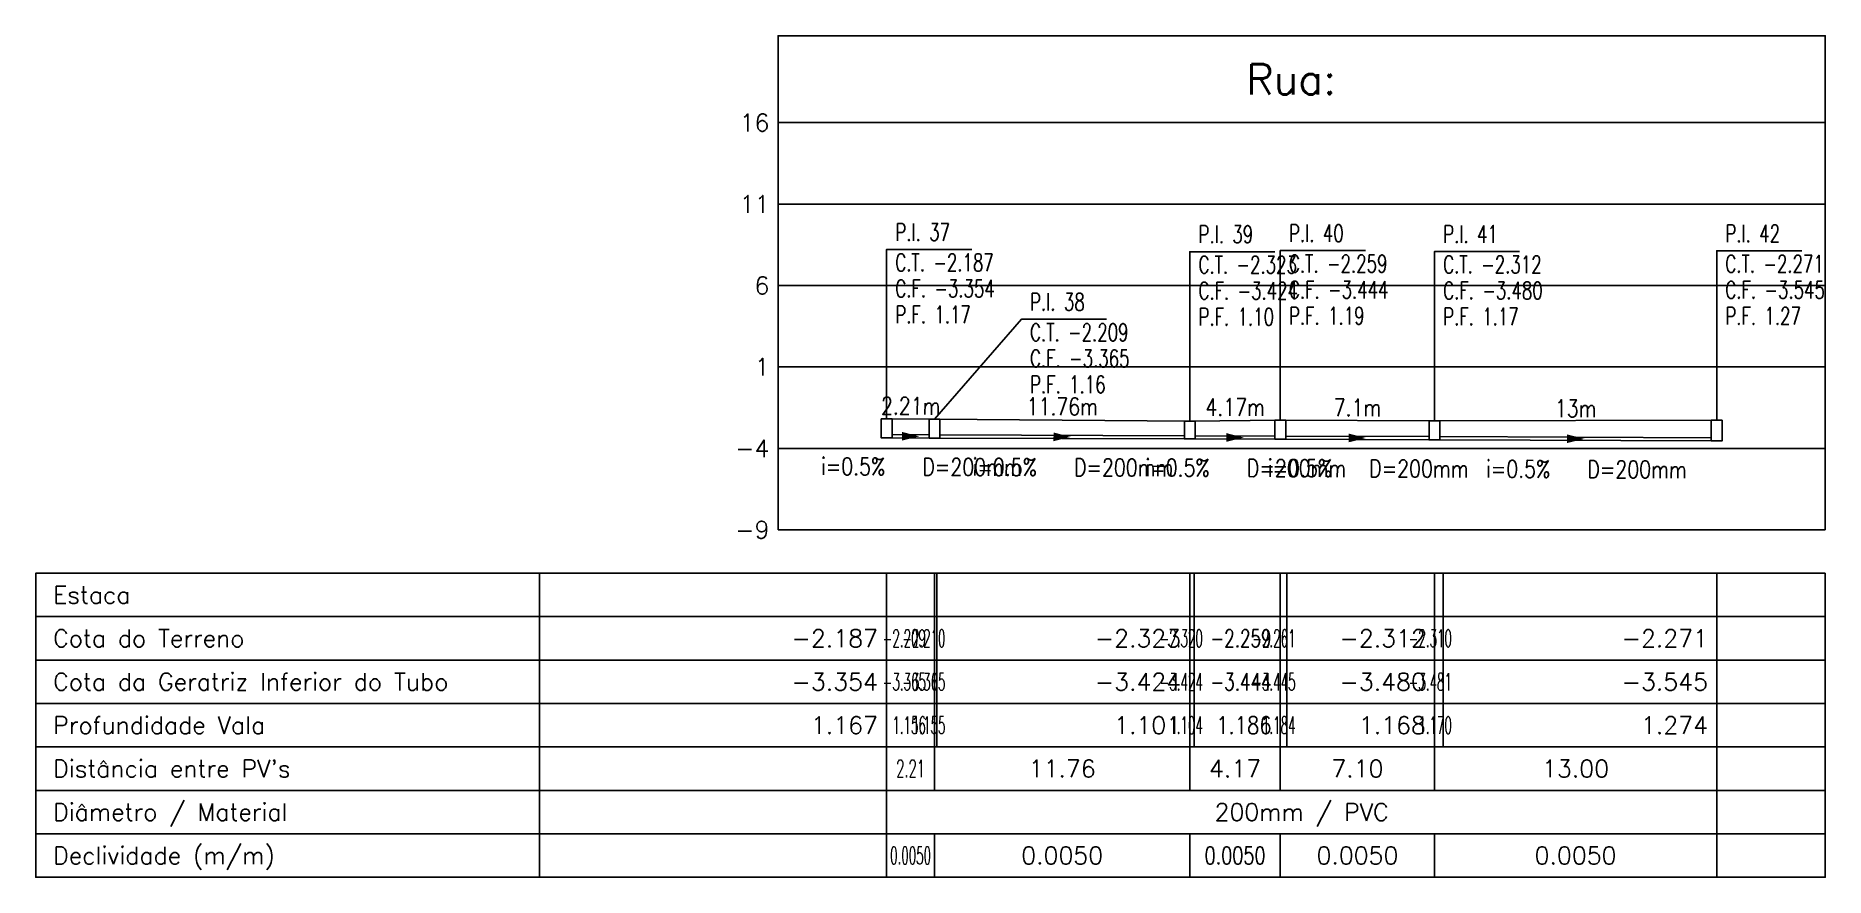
# Model space of a CAD drawing. Extents: x -6997814 to 14282083, y -16 to 289481930.
# Drawn here: x 363438.2 to 363520.6, y 7351929.6 to 7351968.4 of the extents above; entities that cross this region are included whole.
import ezdxf
from ezdxf.enums import TextEntityAlignment as Align

# ---------------------------------------------------------------- set-up
doc = ezdxf.new("R2010")
doc.units = 0
doc.header["$LTSCALE"] = 6.5
for name, color, linetype in [('PS_IND_COMPRIMENTO', 7, 'CONTINUOUS'), ('PS_IND_DIAMETRO', 7, 'CONTINUOUS'), ('PS_IND_FLUXO', 3, 'CONTINUOUS'), ('PS_IND_INCLINACAO', 7, 'CONTINUOUS'), ('PS_PERFIL_CAIXAS', 7, 'CONTINUOUS'), ('PS_PERFIL_COTA_LIN', 7, 'CONTINUOUS'), ('PS_PERFIL_COTA_TXT', 5, 'CONTINUOUS'), ('PS_PERFIL_GRADE', 8, 'CONTINUOUS'), ('PS_PERFIL_TERRENO', 3, 'CONTINUOUS'), ('PS_PERFIL_TITULOS', 5, 'CONTINUOUS'), ('PS_PERFIL_TUBO', 7, 'CONTINUOUS'), ('PS_PONTOS_IDENTIFICACAO_LIN', 7, 'CONTINUOUS'), ('PS_PONTOS_IDENTIFICACAO_TXT', 7, 'CONTINUOUS')]:
    doc.layers.add(name, color=color, linetype=linetype)
doc.styles.add('ROMANS', font='romans.shx')

msp = doc.modelspace()

# ---------------------------------------------------------------- texts
at = {"layer": 'PS_IND_COMPRIMENTO', "lineweight": -2, "style": 'ROMANS', "width": 0.8}
for s, rotation, p in [('2.21m', 359.7233032, (363478.49532, 7351951.3431)), ('11.76m', 359.7755878, (363485.47787, 7351951.31693)), ('4.17m', 359.7564527, (363493.44298, 7351951.28708)), ('7.1m', 359.7690264, (363499.07996, 7351951.26597)), ('13m', 359.7765492, (363509.13213, 7351951.22828))]:
    msp.add_text(s, height=0.8, rotation=rotation, dxfattribs=at).set_placement(p, align=Align.MIDDLE_CENTER)
at = {"layer": 'PS_IND_DIAMETRO', "lineweight": -2, "style": 'ROMANS', "width": 0.8}
for rotation, p in [(359.7233032, (363481.32176, 7351948.52942)), (359.7755878, (363488.30688, 7351948.50583)), (359.7564527, (363496.27105, 7351948.47503)), (359.7690264, (363501.90865, 7351948.45454)), (359.7765492, (363511.96119, 7351948.41722))]:
    msp.add_text('D=200mm', height=0.8, rotation=rotation, dxfattribs=at).set_placement(p, align=Align.MIDDLE_CENTER)
at = {"layer": 'PS_IND_INCLINACAO', "lineweight": -2, "style": 'ROMANS', "width": 0.8}
for rotation, p in [(359.7233032, (363475.84183, 7351948.55588)), (359.7755878, (363482.82692, 7351948.52729)), (359.7564527, (363490.7911, 7351948.49832)), (359.7690264, (363496.42869, 7351948.47663)), (359.7765492, (363506.48123, 7351948.4386))]:
    msp.add_text('i=0.5%', height=0.8, rotation=rotation, dxfattribs=at).set_placement(p, align=Align.MIDDLE_CENTER)
at = {"layer": 'PS_PERFIL_COTA_TXT', "lineweight": -2, "style": 'ROMANS'}
for s, p in [('Estaca', (363438.9844, 7351942.63759)), ('Cota do Terreno', (363438.9844, 7351940.63759)), ('Cota da Geratriz Inferior do Tubo', (363438.9844, 7351938.63759)), ('Profundidade Vala', (363438.9844, 7351936.63759)), ("Distância entre PV's", (363438.9844, 7351934.63759)), ('Diâmetro / Material', (363438.9844, 7351932.63759)), ('Declividade (m/m)', (363438.9844, 7351930.63759))]:
    msp.add_text(s, height=0.8, dxfattribs=at).set_placement(p, align=Align.MIDDLE_LEFT)
for s, p in [('-2.187', (363476.9844, 7351940.63759)), ('-2.323', (363490.95205, 7351940.63759)), ('-2.312', (363502.22662, 7351940.63759)), ('-2.271', (363515.22672, 7351940.63759)), ('-3.354', (363476.9844, 7351938.63759)), ('-3.424', (363490.95205, 7351938.63759)), ('-3.480', (363502.22662, 7351938.63759)), ('-3.545', (363515.22672, 7351938.63759)), ('1.167', (363476.9844, 7351936.63759)), ('1.101', (363490.95205, 7351936.63759)), ('1.168', (363502.22662, 7351936.63759)), ('1.274', (363515.22672, 7351936.63759))]:
    msp.add_text(s, height=0.8, dxfattribs=at).set_placement(p, align=Align.MIDDLE_RIGHT)
for s, width, p in [('-2.209', 0.5, (363479.19272, 7351940.63759)), ('-2.210', 0.5, (363480.09272, 7351940.63759)), ('-2.320', 0.5, (363491.95205, 7351940.63759)), ('-2.259', 0.708922, (363495.12201, 7351940.63759)), ('-2.261', 0.5, (363496.22201, 7351940.63759)), ('-2.310', 0.5, (363503.42662, 7351940.63759)), ('-3.365', 0.5, (363479.19272, 7351938.63759)), ('-3.365', 0.5, (363480.09272, 7351938.63759)), ('-3.424', 0.5, (363491.95205, 7351938.63759)), ('-3.444', 0.708922, (363495.12201, 7351938.63759)), ('-3.445', 0.5, (363496.22201, 7351938.63759)), ('-3.481', 0.5, (363503.42662, 7351938.63759)), ('1.156', 0.5, (363479.19272, 7351936.63759)), ('1.155', 0.5, (363480.09272, 7351936.63759)), ('1.104', 0.5, (363491.95205, 7351936.63759)), ('1.186', 0.827075, (363495.12201, 7351936.63759)), ('1.184', 0.5, (363496.22201, 7351936.63759)), ('1.170', 0.5, (363503.42662, 7351936.63759))]:
    msp.add_text(s, height=0.8, dxfattribs=dict(at, width=width)).set_placement(p, align=Align.MIDDLE_RIGHT)
for s, width, p in [('2.21', 0.55208, (363478.48856, 7351934.63759)), ('0.0050', 0.5, (363478.48856, 7351930.63759)), ('0.0050', 0.744636, (363493.43703, 7351930.63759))]:
    msp.add_text(s, height=0.8, dxfattribs=dict(at, width=width)).set_placement(p, align=Align.MIDDLE_CENTER)
for s, p in [('11.76', (363485.47238, 7351934.63759)), ('4.17', (363493.43703, 7351934.63759)), ('7.10', (363499.07432, 7351934.63759)), ('13.00', (363509.12667, 7351934.63759)), ('200mm / PVC', (363496.50556, 7351932.63759)), ('0.0050', (363485.47238, 7351930.63759)), ('0.0050', (363499.07432, 7351930.63759)), ('0.0050', (363509.12667, 7351930.63759))]:
    msp.add_text(s, height=0.8, dxfattribs=at).set_placement(p, align=Align.MIDDLE_CENTER)
at = {"layer": 'PS_PERFIL_TITULOS', "lineweight": -2, "style": 'ROMANS'}
msp.add_text('Rua: ', height=1.4, dxfattribs=at).set_placement((363496.50556, 7351966.38759), align=Align.MIDDLE_CENTER)
at = {"layer": 'PS_PONTOS_IDENTIFICACAO_TXT', "lineweight": -2, "style": 'ROMANS', "width": 0.7}
for s, p in [('P.I. 37', (363477.7844, 7351958.94742)), ('P.I. 39', (363491.75205, 7351958.84564)), ('P.I. 40', (363495.92201, 7351958.89349)), ('P.I. 41', (363503.02662, 7351958.85397)), ('P.I. 42', (363516.02672, 7351958.88464)), ('C.T. -2.187', (363477.7844, 7351957.54742)), ('C.T. -2.323', (363491.75205, 7351957.44564)), ('C.T. -2.259', (363495.92201, 7351957.49349)), ('C.T. -2.312', (363503.02662, 7351957.45397)), ('C.T. -2.271', (363516.02672, 7351957.48464)), ('C.F. -3.354', (363477.7844, 7351956.34742)), ('C.F. -3.424', (363491.75205, 7351956.24564)), ('C.F. -3.444', (363495.92201, 7351956.29349)), ('C.F. -3.480', (363503.02662, 7351956.25397)), ('C.F. -3.545', (363516.02672, 7351956.28464)), ('P.I. 38', (363483.99272, 7351955.73084)), ('P.F. 1.17', (363477.7844, 7351955.14742)), ('P.F. 1.10', (363491.75205, 7351955.04564)), ('P.F. 1.19', (363495.92201, 7351955.09349)), ('P.F. 1.17', (363503.02662, 7351955.05397)), ('P.F. 1.27', (363516.02672, 7351955.08464)), ('C.T. -2.209', (363483.99272, 7351954.33084)), ('C.F. -3.365', (363483.99272, 7351953.13084)), ('P.F. 1.16', (363483.99272, 7351951.93084))]:
    msp.add_text(s, height=0.8, dxfattribs=at).set_placement(p)

# ---------------------------------------------------------------- blocks, each defined once
blk = doc.blocks.new('*U500')
at = {"layer": 'PS_PERFIL_GRADE', "linetype": 'Continuous', "lineweight": -2}
for p, q in [((0, 0), (0, 18.75)), ((0, 18.75), (48.242, 18.75)), ((48.242, 0), (48.242, 18.75)), ((0, 15), (48.242, 15)), ((0, 11.25), (48.242, 11.25)), ((0, 7.5), (48.242, 7.5)), ((0, 3.75), (48.242, 3.75)), ((0, 0), (48.242, 0))]:
    blk.add_line(p, q, dxfattribs=at)
blk.add_lwpolyline([(0, 18.75), (0, 22.75), (48.242, 22.75), (48.242, 18.75)], dxfattribs=at)
at = {"layer": 'PS_PERFIL_GRADE', "lineweight": -2, "style": 'ROMANS'}
for s, p in [('16', (-0.4, 18.75)), ('11', (-0.4, 15)), ('6', (-0.4, 11.25)), ('1', (-0.4, 7.5)), ('-4', (-0.4, 3.75)), ('-9', (-0.4, 0))]:
    blk.add_text(s, height=0.8, dxfattribs=at).set_placement(p, align=Align.MIDDLE_RIGHT)

# ---------------------------------------------------------------- linework, layer by layer
at = {"layer": 'PS_IND_FLUXO', "lineweight": -2}
for points in [[(363478.08856, 7351949.94505, 0.4, 0, 0), (363478.88855, 7351949.94118, 0, 0, 0)], [(363485.07239, 7351949.91851, 0.4, 0, 0), (363485.87238, 7351949.91537, 0, 0, 0)], [(363493.03703, 7351949.88879, 0.4, 0, 0), (363493.83702, 7351949.88539, 0, 0, 0)], [(363498.67432, 7351949.86759, 0.4, 0, 0), (363499.47431, 7351949.86437, 0, 0, 0)], [(363508.72667, 7351949.82985, 0.4, 0, 0), (363509.52667, 7351949.82673, 0, 0, 0)]]:
    msp.add_lwpolyline(points, format="xyseb", dxfattribs=at)
at = {"layer": 'PS_PERFIL_CAIXAS', "linetype": 'Continuous', "lineweight": -2}
for points in [[(363477.1344, 7351950.74742), (363477.6344, 7351950.74742), (363477.6344, 7351949.87224), (363477.1344, 7351949.87224)], [(363479.34272, 7351950.73084), (363479.84272, 7351950.73084), (363479.84272, 7351949.86399), (363479.34272, 7351949.86399)], [(363491.10205, 7351950.64564), (363491.60205, 7351950.64564), (363491.60205, 7351949.81989), (363491.10205, 7351949.81989)], [(363495.27201, 7351950.69349), (363495.77201, 7351950.69349), (363495.77201, 7351949.80429), (363495.27201, 7351949.80429)], [(363502.37662, 7351950.65397), (363502.87662, 7351950.65397), (363502.87662, 7351949.77767), (363502.37662, 7351949.77767)], [(363515.37672, 7351950.68464), (363515.87672, 7351950.68464), (363515.87672, 7351949.72892), (363515.37672, 7351949.72892)]]:
    msp.add_lwpolyline(points, close=True, dxfattribs=at)
at = {"layer": 'PS_PERFIL_COTA_LIN', "linetype": 'Continuous', "lineweight": -2}
for points in [[(363461.3844, 7351943.63759), (363461.3844, 7351941.63759), (363438.1844, 7351941.63759), (363438.1844, 7351943.63759)], [(363461.3844, 7351943.63759), (363461.3844, 7351941.63759), (363477.3844, 7351941.63759), (363477.3844, 7351943.63759)], [(363477.3844, 7351943.63759), (363477.3844, 7351941.63759), (363479.59272, 7351941.63759), (363479.59272, 7351943.63759)], [(363479.59272, 7351943.63759), (363479.59272, 7351941.63759), (363479.69272, 7351941.63759), (363479.69272, 7351943.63759)], [(363479.69272, 7351943.63759), (363479.69272, 7351941.63759), (363491.35205, 7351941.63759), (363491.35205, 7351943.63759)], [(363491.35205, 7351943.63759), (363491.35205, 7351941.63759), (363491.55205, 7351941.63759), (363491.55205, 7351943.63759)], [(363491.55205, 7351943.63759), (363491.55205, 7351941.63759), (363495.52201, 7351941.63759), (363495.52201, 7351943.63759)], [(363495.52201, 7351943.63759), (363495.52201, 7351941.63759), (363495.82201, 7351941.63759), (363495.82201, 7351943.63759)], [(363495.82201, 7351943.63759), (363495.82201, 7351941.63759), (363502.62662, 7351941.63759), (363502.62662, 7351943.63759)], [(363502.62662, 7351943.63759), (363502.62662, 7351941.63759), (363503.02662, 7351941.63759), (363503.02662, 7351943.63759)], [(363503.02662, 7351943.63759), (363503.02662, 7351941.63759), (363515.62672, 7351941.63759), (363515.62672, 7351943.63759)], [(363520.62672, 7351943.63759), (363520.62672, 7351941.63759), (363515.62672, 7351941.63759), (363515.62672, 7351943.63759)], [(363461.3844, 7351941.63759), (363461.3844, 7351939.63759), (363438.1844, 7351939.63759), (363438.1844, 7351941.63759)], [(363461.3844, 7351941.63759), (363461.3844, 7351939.63759), (363477.3844, 7351939.63759), (363477.3844, 7351941.63759)], [(363477.3844, 7351941.63759), (363477.3844, 7351939.63759), (363479.59272, 7351939.63759), (363479.59272, 7351941.63759)], [(363479.59272, 7351941.63759), (363479.59272, 7351939.63759), (363479.69272, 7351939.63759), (363479.69272, 7351941.63759)], [(363479.69272, 7351941.63759), (363479.69272, 7351939.63759), (363491.35205, 7351939.63759), (363491.35205, 7351941.63759)], [(363491.35205, 7351941.63759), (363491.35205, 7351939.63759), (363491.55205, 7351939.63759), (363491.55205, 7351941.63759)], [(363491.55205, 7351941.63759), (363491.55205, 7351939.63759), (363495.52201, 7351939.63759), (363495.52201, 7351941.63759)], [(363495.52201, 7351941.63759), (363495.52201, 7351939.63759), (363495.82201, 7351939.63759), (363495.82201, 7351941.63759)], [(363495.82201, 7351941.63759), (363495.82201, 7351939.63759), (363502.62662, 7351939.63759), (363502.62662, 7351941.63759)], [(363502.62662, 7351941.63759), (363502.62662, 7351939.63759), (363503.02662, 7351939.63759), (363503.02662, 7351941.63759)], [(363503.02662, 7351941.63759), (363503.02662, 7351939.63759), (363515.62672, 7351939.63759), (363515.62672, 7351941.63759)], [(363520.62672, 7351941.63759), (363520.62672, 7351939.63759), (363515.62672, 7351939.63759), (363515.62672, 7351941.63759)], [(363461.3844, 7351939.63759), (363461.3844, 7351937.63759), (363438.1844, 7351937.63759), (363438.1844, 7351939.63759)], [(363461.3844, 7351939.63759), (363461.3844, 7351937.63759), (363477.3844, 7351937.63759), (363477.3844, 7351939.63759)], [(363477.3844, 7351939.63759), (363477.3844, 7351937.63759), (363479.59272, 7351937.63759), (363479.59272, 7351939.63759)], [(363479.59272, 7351939.63759), (363479.59272, 7351937.63759), (363479.69272, 7351937.63759), (363479.69272, 7351939.63759)], [(363479.69272, 7351939.63759), (363479.69272, 7351937.63759), (363491.35205, 7351937.63759), (363491.35205, 7351939.63759)], [(363491.35205, 7351939.63759), (363491.35205, 7351937.63759), (363491.55205, 7351937.63759), (363491.55205, 7351939.63759)], [(363491.55205, 7351939.63759), (363491.55205, 7351937.63759), (363495.52201, 7351937.63759), (363495.52201, 7351939.63759)], [(363495.52201, 7351939.63759), (363495.52201, 7351937.63759), (363495.82201, 7351937.63759), (363495.82201, 7351939.63759)], [(363495.82201, 7351939.63759), (363495.82201, 7351937.63759), (363502.62662, 7351937.63759), (363502.62662, 7351939.63759)], [(363502.62662, 7351939.63759), (363502.62662, 7351937.63759), (363503.02662, 7351937.63759), (363503.02662, 7351939.63759)], [(363503.02662, 7351939.63759), (363503.02662, 7351937.63759), (363515.62672, 7351937.63759), (363515.62672, 7351939.63759)], [(363520.62672, 7351939.63759), (363520.62672, 7351937.63759), (363515.62672, 7351937.63759), (363515.62672, 7351939.63759)], [(363461.3844, 7351937.63759), (363461.3844, 7351935.63759), (363438.1844, 7351935.63759), (363438.1844, 7351937.63759)], [(363461.3844, 7351937.63759), (363461.3844, 7351935.63759), (363477.3844, 7351935.63759), (363477.3844, 7351937.63759)], [(363477.3844, 7351937.63759), (363477.3844, 7351935.63759), (363479.59272, 7351935.63759), (363479.59272, 7351937.63759)], [(363479.59272, 7351937.63759), (363479.59272, 7351935.63759), (363479.69272, 7351935.63759), (363479.69272, 7351937.63759)], [(363479.69272, 7351937.63759), (363479.69272, 7351935.63759), (363491.35205, 7351935.63759), (363491.35205, 7351937.63759)], [(363491.35205, 7351937.63759), (363491.35205, 7351935.63759), (363491.55205, 7351935.63759), (363491.55205, 7351937.63759)], [(363491.55205, 7351937.63759), (363491.55205, 7351935.63759), (363495.52201, 7351935.63759), (363495.52201, 7351937.63759)], [(363495.52201, 7351937.63759), (363495.52201, 7351935.63759), (363495.82201, 7351935.63759), (363495.82201, 7351937.63759)], [(363495.82201, 7351937.63759), (363495.82201, 7351935.63759), (363502.62662, 7351935.63759), (363502.62662, 7351937.63759)], [(363502.62662, 7351937.63759), (363502.62662, 7351935.63759), (363503.02662, 7351935.63759), (363503.02662, 7351937.63759)], [(363503.02662, 7351937.63759), (363503.02662, 7351935.63759), (363515.62672, 7351935.63759), (363515.62672, 7351937.63759)], [(363520.62672, 7351937.63759), (363520.62672, 7351935.63759), (363515.62672, 7351935.63759), (363515.62672, 7351937.63759)], [(363461.3844, 7351935.63759), (363461.3844, 7351933.63759), (363438.1844, 7351933.63759), (363438.1844, 7351935.63759)], [(363461.3844, 7351935.63759), (363461.3844, 7351933.63759), (363477.3844, 7351933.63759), (363477.3844, 7351935.63759)], [(363477.3844, 7351935.63759), (363477.3844, 7351933.63759), (363479.59272, 7351933.63759), (363479.59272, 7351935.63759)], [(363479.59272, 7351935.63759), (363479.59272, 7351933.63759), (363491.35205, 7351933.63759), (363491.35205, 7351935.63759)], [(363491.35205, 7351935.63759), (363491.35205, 7351933.63759), (363495.52201, 7351933.63759), (363495.52201, 7351935.63759)], [(363495.52201, 7351935.63759), (363495.52201, 7351933.63759), (363502.62662, 7351933.63759), (363502.62662, 7351935.63759)], [(363502.62662, 7351935.63759), (363502.62662, 7351933.63759), (363515.62672, 7351933.63759), (363515.62672, 7351935.63759)], [(363520.62672, 7351935.63759), (363520.62672, 7351933.63759), (363515.62672, 7351933.63759), (363515.62672, 7351935.63759)], [(363461.3844, 7351933.63759), (363461.3844, 7351931.63759), (363438.1844, 7351931.63759), (363438.1844, 7351933.63759)], [(363461.3844, 7351933.63759), (363461.3844, 7351931.63759), (363477.3844, 7351931.63759), (363477.3844, 7351933.63759)], [(363477.3844, 7351933.63759), (363477.3844, 7351931.63759), (363515.62672, 7351931.63759), (363515.62672, 7351933.63759)], [(363520.62672, 7351933.63759), (363520.62672, 7351931.63759), (363515.62672, 7351931.63759), (363515.62672, 7351933.63759)], [(363461.3844, 7351931.63759), (363461.3844, 7351929.63759), (363438.1844, 7351929.63759), (363438.1844, 7351931.63759)], [(363461.3844, 7351931.63759), (363461.3844, 7351929.63759), (363477.3844, 7351929.63759), (363477.3844, 7351931.63759)], [(363477.3844, 7351931.63759), (363477.3844, 7351929.63759), (363479.59272, 7351929.63759), (363479.59272, 7351931.63759)], [(363479.59272, 7351931.63759), (363479.59272, 7351929.63759), (363491.35205, 7351929.63759), (363491.35205, 7351931.63759)], [(363491.35205, 7351931.63759), (363491.35205, 7351929.63759), (363495.52201, 7351929.63759), (363495.52201, 7351931.63759)], [(363495.52201, 7351931.63759), (363495.52201, 7351929.63759), (363502.62662, 7351929.63759), (363502.62662, 7351931.63759)], [(363502.62662, 7351931.63759), (363502.62662, 7351929.63759), (363515.62672, 7351929.63759), (363515.62672, 7351931.63759)], [(363520.62672, 7351931.63759), (363520.62672, 7351929.63759), (363515.62672, 7351929.63759), (363515.62672, 7351931.63759)]]:
    msp.add_lwpolyline(points, close=True, dxfattribs=at)
for points in [[(363477.3844, 7351935.63759), (363479.59272, 7351935.63759)], [(363479.69272, 7351935.63759), (363491.35205, 7351935.63759)], [(363491.55205, 7351935.63759), (363495.52201, 7351935.63759)], [(363495.82201, 7351935.63759), (363502.62662, 7351935.63759)], [(363503.02662, 7351935.63759), (363515.62672, 7351935.63759)], [(363461.3844, 7351933.63759), (363477.3844, 7351933.63759)], [(363477.3844, 7351933.63759), (363479.59272, 7351933.63759)], [(363477.3844, 7351933.63759), (363479.59272, 7351933.63759)], [(363479.59272, 7351933.63759), (363479.69272, 7351933.63759)], [(363479.69272, 7351933.63759), (363491.35205, 7351933.63759)], [(363479.69272, 7351933.63759), (363491.35205, 7351933.63759)], [(363491.35205, 7351933.63759), (363491.55205, 7351933.63759)], [(363491.55205, 7351933.63759), (363495.52201, 7351933.63759)], [(363491.55205, 7351933.63759), (363495.52201, 7351933.63759)], [(363495.52201, 7351933.63759), (363495.82201, 7351933.63759)], [(363495.82201, 7351933.63759), (363502.62662, 7351933.63759)], [(363495.82201, 7351933.63759), (363502.62662, 7351933.63759)], [(363503.02662, 7351933.63759), (363515.62672, 7351933.63759)], [(363503.02662, 7351933.63759), (363515.62672, 7351933.63759)], [(363461.3844, 7351931.63759), (363477.3844, 7351931.63759)], [(363477.3844, 7351931.63759), (363479.59272, 7351931.63759)], [(363477.3844, 7351931.63759), (363479.59272, 7351931.63759)], [(363479.59272, 7351931.63759), (363479.69272, 7351931.63759)], [(363479.69272, 7351931.63759), (363491.35205, 7351931.63759)], [(363479.69272, 7351931.63759), (363491.35205, 7351931.63759)], [(363491.35205, 7351931.63759), (363491.55205, 7351931.63759)], [(363491.55205, 7351931.63759), (363495.52201, 7351931.63759)], [(363491.55205, 7351931.63759), (363495.52201, 7351931.63759)], [(363495.52201, 7351931.63759), (363495.82201, 7351931.63759)], [(363495.82201, 7351931.63759), (363502.62662, 7351931.63759)], [(363495.82201, 7351931.63759), (363502.62662, 7351931.63759)], [(363503.02662, 7351931.63759), (363515.62672, 7351931.63759)], [(363503.02662, 7351931.63759), (363515.62672, 7351931.63759)], [(363477.3844, 7351929.63759), (363479.59272, 7351929.63759)], [(363479.69272, 7351929.63759), (363491.35205, 7351929.63759)], [(363491.55205, 7351929.63759), (363495.52201, 7351929.63759)], [(363495.82201, 7351929.63759), (363502.62662, 7351929.63759)], [(363503.02662, 7351929.63759), (363515.62672, 7351929.63759)]]:
    msp.add_lwpolyline(points, dxfattribs=at)
at = {"layer": 'PS_PERFIL_TERRENO', "linetype": 'Continuous', "lineweight": -2}
msp.add_lwpolyline([(363477.3844, 7351950.74742), (363479.59272, 7351950.73084), (363491.35205, 7351950.64564), (363495.52201, 7351950.69349), (363502.62662, 7351950.65397), (363515.62672, 7351950.68464)], dxfattribs=at)
at = {"layer": 'PS_PERFIL_TUBO', "linetype": 'Continuous', "lineweight": -2}
for points in [[(363477.6344, 7351949.87224), (363479.34272, 7351949.86399), (363479.34272, 7351950.01399), (363477.6344, 7351950.02224)], [(363479.84272, 7351949.86399), (363491.10205, 7351949.81989), (363491.10205, 7351949.96989), (363479.84272, 7351950.01399)], [(363491.60205, 7351949.81989), (363495.27201, 7351949.80429), (363495.27201, 7351949.95429), (363491.60205, 7351949.96989)], [(363495.77201, 7351949.80429), (363502.37662, 7351949.77767), (363502.37662, 7351949.92767), (363495.77201, 7351949.95429)], [(363502.87662, 7351949.77767), (363515.37672, 7351949.72892), (363515.37672, 7351949.87892), (363502.87662, 7351949.92767)]]:
    msp.add_lwpolyline(points, close=True, dxfattribs=at)
at = {"layer": 'PS_PONTOS_IDENTIFICACAO_LIN', "linetype": 'Continuous', "lineweight": -2}
for points in [[(363477.3844, 7351950.74742), (363477.3844, 7351958.54742), (363481.3044, 7351958.54742)], [(363491.35205, 7351950.64564), (363491.35205, 7351958.44564), (363495.27205, 7351958.44564)], [(363495.52201, 7351950.69349), (363495.52201, 7351958.49349), (363499.44201, 7351958.49349)], [(363502.62662, 7351950.65397), (363502.62662, 7351958.45397), (363506.54662, 7351958.45397)], [(363515.62672, 7351950.68464), (363515.62672, 7351958.48464), (363519.54672, 7351958.48464)], [(363479.59272, 7351950.73084), (363483.59272, 7351955.33084), (363487.51272, 7351955.33084)]]:
    msp.add_lwpolyline(points, dxfattribs=at)

# ---------------------------------------------------------------- block references
at = {"layer": 'PS_PERFIL_GRADE', "lineweight": -2}
msp.add_blockref('*U500', (363472.3844, 7351945.63759), dxfattribs=at)

msp.set_redraw_order([(e.dxf.handle, doc.entitydb.next_handle()) for e in msp.query("TEXT MTEXT ATTDEF DIMENSION ARC_DIMENSION")])  # texts and dimensions are drawn at this point

doc.saveas('drawing.dxf')
